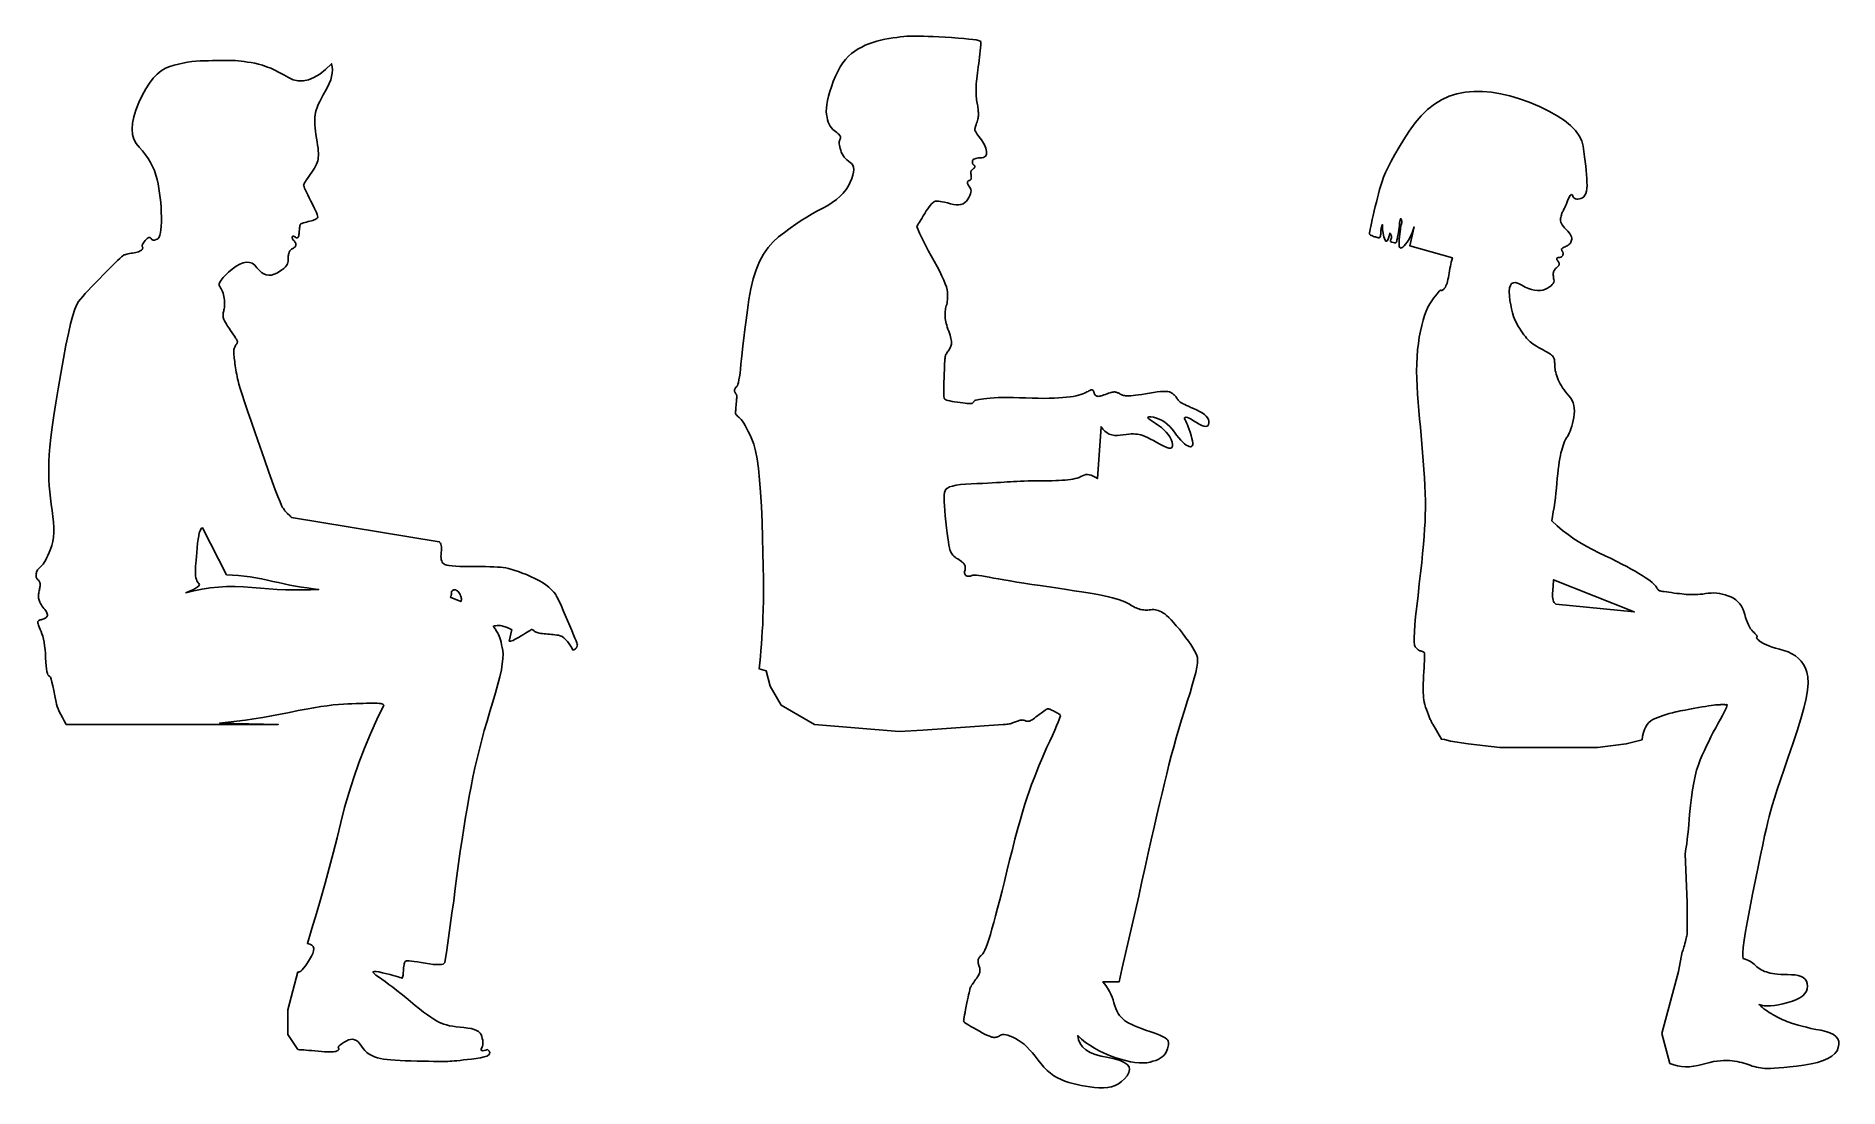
# Model space of a CAD drawing. Extents: x -1147 to 917, y -860 to 344.
import ezdxf

# ---------------------------------------------------------------- set-up
doc = ezdxf.new("R2010")
doc.units = 0
doc.header["$LTSCALE"] = 20
doc.layers.add('_____1', color=7, linetype='CONTINUOUS')

msp = doc.modelspace()

# ---------------------------------------------------------------- linework, layer by layer
at = {"layer": '_____1', "color": 0, "flags": 128}
for points in [[(-319.6, -380.4), (-311.6, -382.6), (-306.9, -400.3), (-294.3, -422), (-256.1, -444.1), (-159.4, -452.1), (-132.2, -450.5), (-40.3, -444.1), (-38.9, -444.2), (-37.5, -444.1), (-36.1, -444), (-34.8, -443.9), (-33.5, -443.6), (-32.1, -443.3), (-30.9, -442.9), (-29.6, -442.4), (-28.3, -441.9), (-27.1, -441.4), (-26, -441), (-24.9, -440.6), (-23.8, -440.2), (-22.8, -439.9), (-21.8, -439.6), (-20.8, -439.4), (-19.9, -439.2), (-19.1, -439.1), (-18.3, -439), (-17.6, -439.1), (-16.9, -439.1), (-16.2, -439.3), (-15.7, -439.5), (-15.1, -439.8), (-14.6, -440.1), (-14, -440.3), (-13.5, -440.5), (-12.9, -440.5), (-12.2, -440.6), (-11.6, -440.5), (-10.9, -440.4), (-10.1, -440.2), (-9.3, -439.9), (-8.3, -439.4), (-7.2, -438.7), (-5.9, -437.9), (-4.4, -436.8), (-2.7, -435.6), (-0.9, -434.3), (1.1, -432.7), (3.1, -431.2), (4.8, -429.9), (6.4, -428.8), (7.8, -427.9), (8.9, -427.2), (9.9, -426.7), (10.7, -426.4), (11.3, -426.3), (11.8, -426.4), (12.4, -426.6), (13.2, -426.8), (14.1, -427.2), (15.1, -427.6), (16.2, -428.1), (17.4, -428.7), (18.7, -429.4), (20.1, -430.1), (21.2, -430.8), (22.3, -431.4), (23.2, -432), (23.9, -432.5), (24.5, -432.9), (24.9, -433.3), (25.2, -433.7), (25.3, -434.4), (24.8, -436), (24, -438.4), (22.7, -441.7), (20.9, -445.8), (18.8, -450.8), (16.1, -456.6), (13.1, -463.2), (9.9, -470.3), (6.7, -477.4), (3.7, -484.5), (0.8, -491.6), (-2.1, -498.6), (-4.9, -505.7), (-7.6, -512.8), (-10.2, -519.9), (-12.8, -527.3), (-15.4, -535.5), (-18.2, -544.4), (-20.9, -554), (-23.8, -564.4), (-26.7, -575.4), (-29.7, -587.2), (-32.8, -599.7), (-35.9, -612.2), (-38.7, -623.9), (-41.5, -634.8), (-44.1, -645), (-46.6, -654.5), (-48.9, -663.1), (-51, -671), (-53.1, -678.2), (-54.9, -684.6), (-56.7, -690.2), (-58.3, -695), (-59.8, -699.1), (-61.2, -702.4), (-62.4, -705), (-63.5, -706.8), (-64.5, -707.9), (-65.3, -708.5), (-66.1, -709.2), (-66.7, -709.8), (-67.3, -710.5), (-67.8, -711.2), (-68.2, -711.9), (-68.6, -712.6), (-68.8, -713.3), (-68.9, -714), (-69, -714.7), (-69, -715.5), (-69, -716.4), (-68.8, -717.3), (-68.6, -718.2), (-68.3, -719.1), (-68, -720.2), (-67.6, -721.2), (-67.3, -722.2), (-67.1, -723.1), (-67, -724.1), (-66.9, -725), (-66.9, -726), (-67, -726.9), (-67.1, -727.7), (-67.3, -728.7), (-67.7, -729.7), (-68.2, -730.7), (-68.8, -731.9), (-69.5, -733.1), (-70.4, -734.5), (-71.4, -735.9), (-72.5, -737.4), (-73.6, -738.8), (-74.6, -740.3), (-75.5, -741.6), (-76.3, -742.8), (-77, -744), (-77.5, -745.1), (-77.9, -746.1), (-78.2, -747), (-78.5, -748), (-78.9, -749.5), (-79.3, -751.4), (-79.8, -753.6), (-80.4, -756.3), (-81, -759.3), (-81.7, -762.8), (-82.5, -766.6), (-83.3, -770.5), (-83.9, -773.8), (-84.5, -776.7), (-84.9, -779.1), (-85.2, -781.1), (-85.4, -782.6), (-85.5, -783.6), (-85.4, -784.1), (-85.1, -784.6), (-84.4, -785.2), (-83.2, -786.1), (-81.6, -787.1), (-79.5, -788.4), (-77.1, -789.9), (-74.1, -791.6), (-70.7, -793.5), (-67.3, -795.4), (-64.2, -797.1), (-61.4, -798.6), (-58.9, -799.8), (-56.7, -800.7), (-54.8, -801.5), (-53.3, -802), (-52, -802.3), (-51, -802.4), (-49.9, -802.4), (-48.8, -802.3), (-47.7, -802.1), (-46.6, -801.7), (-45.6, -801.3), (-44.5, -800.7), (-43.4, -800), (-42.2, -799.4), (-40.8, -799.1), (-39, -799.1), (-37, -799.4), (-34.7, -800), (-32.1, -800.9), (-29.3, -802.1), (-26.1, -803.7), (-22.9, -805.5), (-19.6, -807.7), (-16.3, -810.3), (-13.1, -813.2), (-9.9, -816.5), (-6.6, -820.1), (-3.4, -824.1), (-0.2, -828.4), (3.1, -832.8), (6.5, -836.7), (10.1, -840.3), (13.9, -843.5), (17.8, -846.3), (21.9, -848.7), (26.1, -850.8), (30.5, -852.5), (35.1, -853.9), (39.7, -855.2), (44.4, -856.4), (49.2, -857.4), (54.1, -858.3), (59.1, -859), (64.2, -859.7), (69.4, -860.1), (74.5, -860.3), (79.3, -859.9), (83.8, -859), (88, -857.5), (91.9, -855.5), (95.4, -853), (98.7, -850), (101.7, -846.4), (103.8, -842.6), (104.5, -839.3), (103.9, -836.2), (101.8, -833.4), (98.4, -831), (93.6, -828.9), (87.4, -827.1), (79.8, -825.6), (72, -824.1), (65.2, -822.1), (59.4, -819.6), (54.5, -816.7), (50.7, -813.3), (47.8, -809.5), (46, -805.2), (45.1, -800.4), (45.1, -800.4), (49.5, -804.4), (54.1, -808.1), (59, -811.5), (64.2, -814.8), (69.7, -817.8), (75.4, -820.6), (81.5, -823.1), (87.8, -825.4), (94, -827.4), (99.9, -829), (105.5, -830.3), (110.7, -831.1), (115.5, -831.6), (120, -831.7), (124.1, -831.4), (127.9, -830.7), (131.3, -829.8), (134.4, -828.8), (137.2, -827.6), (139.7, -826.2), (141.8, -824.7), (143.6, -823.1), (145.1, -821.3), (146.2, -819.4), (147.1, -817.5), (147.8, -815.6), (148.4, -813.9), (148.8, -812.3), (149.1, -810.8), (149.2, -809.4), (149.1, -808.1), (148.8, -806.9), (148.2, -805.7), (147, -804.4), (145.2, -803.1), (142.9, -801.8), (139.9, -800.3), (136.3, -798.8), (132.2, -797.3), (127.5, -795.7), (122.6, -794), (118.2, -792.4), (114, -790.8), (110.3, -789.2), (106.9, -787.6), (103.8, -786), (101.1, -784.5), (98.8, -782.9), (96.7, -781.3), (94.8, -779.4), (93.1, -777.2), (91.5, -774.9), (90, -772.2), (88.7, -769.4), (87.6, -766.3), (86.6, -762.9), (85.6, -759.5), (84.5, -756.2), (83.1, -753.1), (81.6, -750), (80, -747.1), (78.2, -744.3), (76.2, -741.6), (74, -739), (74, -739), (92.4, -739), (96.2, -722.6), (100, -706.2), (103.8, -689.8), (107.6, -673.4), (111.3, -657), (115, -640.6), (118.7, -624.1), (122.3, -607.7), (125.9, -591.6), (129.3, -576.3), (132.6, -561.8), (135.8, -548), (138.8, -535.1), (141.7, -522.8), (144.4, -511.4), (147, -500.7), (149.6, -490.4), (152.3, -480.1), (155.1, -469.8), (158, -459.5), (161, -449.1), (164.1, -438.7), (167.3, -428.3), (170.6, -417.9), (173.7, -408), (176.3, -399.1), (178.5, -391.3), (180.2, -384.5), (181.4, -378.7), (182.1, -374), (182.3, -370.3), (182.1, -367.6), (181.5, -365.3), (180.4, -362.6), (178.9, -359.7), (177, -356.3), (174.6, -352.7), (171.9, -348.7), (168.7, -344.4), (165.1, -339.8), (161.5, -335.2), (158, -331.1), (154.9, -327.5), (152, -324.3), (149.3, -321.6), (146.8, -319.4), (144.7, -317.6), (142.7, -316.3), (140.9, -315.3), (139.1, -314.4), (137.4, -313.8), (135.6, -313.3), (133.9, -312.9), (132.1, -312.7), (130.4, -312.7), (128.7, -312.9), (127, -313.1), (125.4, -313.2), (123.8, -313.2), (122.2, -313.2), (120.7, -313.1), (119.3, -312.9), (117.9, -312.7), (116.5, -312.4), (115.1, -311.9), (113.6, -311.4), (112.1, -310.8), (110.6, -310.1), (108.9, -309.2), (107.2, -308.3), (105.4, -307.2), (103.6, -306.1), (101.5, -304.9), (99, -303.7), (96.2, -302.5), (92.8, -301.4), (89.1, -300.2), (85, -299.1), (80.5, -298), (75.5, -297), (70, -295.9), (63.8, -294.7), (57, -293.5), (49.4, -292.3), (41.2, -291), (32.3, -289.6), (22.7, -288.2), (12.4, -286.7), (2.2, -285.2), (-7.4, -283.8), (-16.4, -282.4), (-24.7, -281.1), (-32.3, -279.9), (-39.3, -278.7), (-45.6, -277.6), (-51.2, -276.5), (-56.2, -275.5), (-60.7, -274.7), (-64.6, -274.1), (-68, -273.7), (-70.8, -273.4), (-73.1, -273.3), (-74.8, -273.4), (-76, -273.7), (-76.8, -274), (-77.7, -274.3), (-78.5, -274.4), (-79.3, -274.5), (-80, -274.5), (-80.8, -274.4), (-81.5, -274.2), (-82.2, -273.9), (-82.9, -273.5), (-83.4, -273.1), (-83.8, -272.5), (-84.1, -271.8), (-84.3, -271.1), (-84.3, -270.2), (-84.3, -269.2), (-84.1, -268.2), (-83.9, -267.1), (-83.8, -266.1), (-83.7, -265.1), (-83.7, -264.2), (-83.8, -263.4), (-83.9, -262.6), (-84.1, -261.9), (-84.4, -261.3), (-84.8, -260.6), (-85.4, -259.9), (-86.1, -259.2), (-87, -258.4), (-88.1, -257.5), (-89.3, -256.6), (-90.7, -255.7), (-92.3, -254.6), (-93.9, -253.6), (-95.3, -252.5), (-96.6, -251.4), (-97.7, -250.3), (-98.7, -249.2), (-99.5, -248.1), (-100.2, -246.9), (-100.7, -245.8), (-101.2, -244.2), (-101.7, -241.9), (-102.3, -238.8), (-102.9, -235), (-103.6, -230.4), (-104.3, -225.1), (-105, -219.1), (-105.8, -212.2), (-106.5, -205.4), (-107.1, -199.2), (-107.5, -193.7), (-107.7, -188.9), (-107.7, -184.8), (-107.6, -181.4), (-107.3, -178.6), (-106.8, -176.6), (-105.8, -174.9), (-104.1, -173.5), (-101.5, -172.2), (-98.2, -171.2), (-94, -170.3), (-89.1, -169.5), (-83.4, -169), (-76.9, -168.6), (-70.2, -168.4), (-63.9, -168.1), (-58.1, -167.8), (-52.7, -167.6), (-47.7, -167.3), (-43.2, -167), (-39.1, -166.7), (-35.5, -166.5), (-32, -166.2), (-28.3, -166), (-24.4, -165.8), (-20.3, -165.7), (-16.1, -165.5), (-11.6, -165.4), (-7, -165.4), (-2.2, -165.3), (2.7, -165.3), (7.3, -165.3), (11.7, -165.2), (15.9, -165.1), (19.9, -165), (23.6, -164.8), (27.2, -164.6), (30.6, -164.4), (33.8, -164.1), (36.8, -163.7), (39.6, -163.3), (42.2, -162.7), (44.6, -162), (46.8, -161.3), (48.8, -160.4), (50.6, -159.4), (52.4, -158.6), (54.3, -158.1), (56.3, -158), (58.3, -158.2), (60.5, -158.7), (62.8, -159.7), (65.2, -160.9), (67.7, -162.6), (67.7, -162.6), (71.9, -103.3), (74, -106.1), (76.2, -108.4), (78.7, -110.3), (81.3, -111.7), (84.2, -112.7), (87.2, -113.3), (90.5, -113.3), (93.9, -113), (97.3, -112.5), (100.5, -112), (103.5, -111.8), (106.3, -111.6), (108.9, -111.6), (111.3, -111.7), (113.5, -111.9), (115.4, -112.2), (117.4, -112.7), (119.7, -113.5), (122.3, -114.5), (125.2, -115.8), (128.4, -117.4), (131.9, -119.2), (135.7, -121.2), (139.8, -123.5), (143.7, -125.6), (147, -127), (149.6, -127.7), (151.6, -127.7), (152.9, -127.1), (153.6, -125.7), (153.7, -123.7), (153.1, -120.9), (152, -117.9), (150.6, -115), (148.7, -112.1), (146.5, -109.4), (143.9, -106.7), (140.9, -104.1), (137.6, -101.7), (133.9, -99.3), (130.4, -97.1), (127.9, -95.4), (126.2, -93.9), (125.5, -92.9), (125.7, -92.2), (126.9, -92), (128.9, -92), (131.9, -92.5), (135.2, -93.3), (138.5, -94.5), (141.7, -96.1), (144.7, -98), (147.7, -100.3), (150.5, -103), (153.3, -106.1), (155.9, -109.5), (158.4, -112.9), (160.9, -116), (163.2, -118.6), (165.3, -120.9), (167.4, -122.7), (169.4, -124.2), (171.2, -125.3), (172.9, -126), (174.4, -126.3), (175.5, -126), (176.3, -125.2), (176.8, -123.9), (176.8, -122), (176.6, -119.6), (175.9, -116.7), (175, -113.2), (173.8, -109.6), (172.8, -106.4), (171.7, -103.5), (170.7, -101), (169.8, -98.7), (168.9, -96.9), (168, -95.3), (167.2, -94.1), (167.2, -94.1), (167.4, -93.2), (168.1, -92.6), (169.2, -92.5), (170.7, -92.9), (172.7, -93.6), (175.1, -94.8), (177.8, -96.4), (181.1, -98.4), (184.3, -100.3), (187.1, -101.8), (189.5, -102.6), (191.5, -103), (193.1, -102.8), (194.2, -102.1), (195, -100.8), (195.3, -99), (195.2, -96.9), (194.7, -95), (193.6, -93), (192.1, -91.1), (190.1, -89.3), (187.6, -87.5), (184.7, -85.8), (181.3, -84.1), (177.8, -82.6), (174.7, -81.2), (172, -79.9), (169.6, -78.8), (167.6, -77.9), (165.9, -77.1), (164.6, -76.4), (163.7, -75.9), (163, -75.5), (162.3, -75), (161.6, -74.4), (161, -73.7), (160.3, -73), (159.7, -72.2), (159.1, -71.4), (158.6, -70.5), (158, -69.5), (157.3, -68.6), (156.6, -67.8), (155.7, -66.9), (154.8, -66.2), (153.8, -65.4), (152.8, -64.7), (151.6, -64), (150.2, -63.4), (148.3, -63), (146, -62.8), (143.2, -62.8), (139.9, -63), (136.2, -63.4), (132, -64), (127.4, -64.7), (122.7, -65.5), (118.5, -66.2), (114.7, -66.7), (111.4, -67.2), (108.5, -67.6), (106, -67.8), (104, -68), (102.4, -68), (101.1, -68), (99.9, -67.9), (98.7, -67.7), (97.6, -67.5), (96.5, -67.2), (95.6, -66.8), (94.7, -66.4), (93.8, -65.9), (93, -65.4), (92.3, -65), (91.5, -64.6), (90.7, -64.3), (89.9, -64), (89.1, -63.8), (88.3, -63.6), (87.5, -63.5), (86.7, -63.5), (85.7, -63.6), (84.6, -63.8), (83.3, -64.1), (81.9, -64.5), (80.4, -64.9), (78.7, -65.5), (76.9, -66.2), (75.1, -66.9), (73.5, -67.4), (72, -67.9), (70.7, -68.2), (69.5, -68.4), (68.5, -68.5), (67.6, -68.4), (66.9, -68.2), (66.3, -68), (65.7, -67.6), (65.3, -67.3), (64.8, -66.8), (64.5, -66.3), (64.2, -65.7), (63.9, -65), (63.8, -64.3), (63.6, -63.6), (63.4, -63), (63.2, -62.4), (62.9, -62), (62.6, -61.6), (62.3, -61.4), (62, -61.2), (61.6, -61.1), (61.1, -61.1), (60.5, -61.2), (59.8, -61.4), (59, -61.8), (58, -62.2), (57, -62.8), (55.7, -63.4), (54.4, -64.2), (52.9, -65), (51, -65.8), (48.7, -66.5), (46.1, -67.2), (43.2, -67.9), (40, -68.5), (36.4, -69), (32.4, -69.5), (28.1, -70), (23.3, -70.3), (18.2, -70.6), (12.5, -70.7), (6.5, -70.8), (0, -70.7), (-6.9, -70.6), (-14.2, -70.3), (-21.5, -70.1), (-28.4, -69.9), (-34.7, -69.8), (-40.5, -69.8), (-45.8, -69.9), (-50.6, -70.1), (-55, -70.4), (-58.8, -70.8), (-62.2, -71.2), (-65.1, -71.6), (-67.7, -72), (-69.7, -72.5), (-71.4, -72.9), (-72.6, -73.4), (-73.4, -73.9), (-73.8, -74.4), (-74, -74.9), (-74.2, -75.3), (-74.5, -75.7), (-74.8, -76), (-75.2, -76.3), (-75.6, -76.5), (-76.1, -76.6), (-76.6, -76.7), (-77.3, -76.8), (-78.4, -76.8), (-79.8, -76.7), (-81.7, -76.5), (-83.8, -76.3), (-86.4, -76), (-89.3, -75.7), (-92.6, -75.2), (-95.9, -74.8), (-98.7, -74.3), (-101.2, -73.8), (-103.3, -73.3), (-105, -72.7), (-106.2, -72.2), (-107.1, -71.6), (-107.6, -71), (-107.9, -70.1), (-108.1, -68.6), (-108.2, -66.5), (-108.3, -63.8), (-108.3, -60.6), (-108.2, -56.8), (-108.1, -52.4), (-107.9, -47.4), (-107.7, -42.4), (-107.5, -38), (-107.3, -34.2), (-107.2, -30.9), (-107, -28.2), (-106.9, -26.1), (-106.8, -24.6), (-106.8, -23.7), (-106.6, -23), (-106.4, -22.3), (-106.1, -21.5), (-105.7, -20.6), (-105.2, -19.7), (-104.6, -18.7), (-103.9, -17.7), (-103.2, -16.7), (-102.4, -15.6), (-101.7, -14.5), (-101.1, -13.4), (-100.6, -12.2), (-100.1, -11.1), (-99.8, -10), (-99.5, -8.9), (-99.4, -7.8), (-99.3, -6.6), (-99.4, -5.3), (-99.6, -3.8), (-100, -2.1), (-100.4, -0.3), (-101, 1.7), (-101.7, 3.9), (-102.6, 6.2), (-103.4, 8.6), (-104.2, 10.8), (-104.8, 13), (-105.4, 15), (-105.9, 17), (-106.2, 18.9), (-106.5, 20.7), (-106.7, 22.4), (-106.7, 24), (-106.7, 25.6), (-106.7, 27.3), (-106.5, 28.9), (-106.3, 30.4), (-106.1, 32), (-105.7, 33.6), (-105.3, 35.1), (-104.8, 36.7), (-104.5, 38.4), (-104.2, 40.2), (-104, 42.2), (-103.9, 44.2), (-103.9, 46.3), (-103.9, 48.5), (-104, 50.9), (-104.4, 53.5), (-105.2, 56.7), (-106.5, 60.3), (-108.2, 64.5), (-110.3, 69.2), (-112.8, 74.3), (-115.8, 80), (-119.3, 86.2), (-122.8, 92.5), (-126, 98.4), (-128.9, 103.9), (-131.5, 109), (-133.8, 113.8), (-135.9, 118.3), (-137.6, 122.3), (-139.1, 126), (-139.1, 126), (-138.6, 126.8), (-137.9, 127.9), (-137, 129.3), (-136, 131), (-134.7, 133), (-133.3, 135.3), (-131.7, 138), (-130, 140.9), (-128.2, 143.8), (-126.5, 146.3), (-124.9, 148.5), (-123.5, 150.4), (-122.1, 152), (-120.9, 153.2), (-119.8, 154), (-118.8, 154.6), (-117.7, 154.9), (-116.2, 155), (-114.4, 154.9), (-112.3, 154.7), (-109.9, 154.2), (-107.2, 153.7), (-104.1, 152.9), (-100.7, 152), (-97.2, 151.2), (-94.1, 150.8), (-91.2, 150.8), (-88.5, 151.2), (-86.2, 152.1), (-84.1, 153.3), (-82.2, 155), (-80.7, 157.1), (-79.4, 159.3), (-78.4, 161.4), (-77.6, 163.3), (-77.2, 165.1), (-77, 166.7), (-77.1, 168.2), (-77.5, 169.5), (-78.2, 170.7), (-79, 171.8), (-79.6, 172.7), (-80.1, 173.6), (-80.6, 174.4), (-80.9, 175.1), (-81.1, 175.7), (-81.2, 176.2), (-81.2, 176.6), (-81.2, 176.9), (-81, 177.2), (-80.8, 177.5), (-80.6, 177.8), (-80.3, 178.1), (-79.9, 178.3), (-79.5, 178.5), (-79, 178.6), (-78.6, 178.8), (-78.1, 179), (-77.8, 179.2), (-77.5, 179.5), (-77.2, 179.8), (-77, 180.2), (-76.9, 180.5), (-76.8, 181), (-76.7, 181.4), (-76.7, 181.9), (-76.6, 182.4), (-76.7, 182.9), (-76.7, 183.4), (-76.8, 184), (-76.8, 184.6), (-77, 185.2), (-77.1, 185.8), (-77.2, 186.3), (-77.2, 186.8), (-77.3, 187.3), (-77.3, 187.8), (-77.2, 188.2), (-77.2, 188.6), (-77.1, 188.9), (-77, 189.3), (-76.9, 189.6), (-76.6, 189.9), (-76.4, 190.3), (-76.1, 190.6), (-75.7, 191), (-75.3, 191.3), (-74.9, 191.6), (-74.4, 192), (-74, 192.3), (-73.6, 192.7), (-73.3, 193), (-73.1, 193.3), (-72.9, 193.6), (-72.7, 193.9), (-72.6, 194.3), (-72.6, 194.6), (-72.6, 194.9), (-72.7, 195.2), (-72.8, 195.4), (-73, 195.7), (-73.3, 196), (-73.7, 196.2), (-74.1, 196.5), (-74.5, 196.8), (-74.8, 197.2), (-75.1, 197.6), (-75.3, 198.1), (-75.4, 198.7), (-75.4, 199.4), (-75.4, 200.2), (-75.3, 201), (-75, 201.8), (-74.5, 202.5), (-73.8, 203.1), (-72.8, 203.6), (-71.6, 204), (-70.1, 204.3), (-68.4, 204.5), (-66.5, 204.6), (-64.6, 204.7), (-62.9, 205.1), (-61.6, 205.7), (-60.6, 206.5), (-59.8, 207.5), (-59.4, 208.8), (-59.2, 210.3), (-59.4, 212), (-59.7, 213.9), (-60.2, 215.7), (-60.9, 217.6), (-61.7, 219.5), (-62.7, 221.4), (-63.8, 223.3), (-65.1, 225.2), (-66.5, 227.2), (-67.9, 229), (-69.2, 230.7), (-70.2, 232.2), (-71.1, 233.4), (-71.7, 234.5), (-72.2, 235.4), (-72.5, 236.1), (-72.7, 236.6), (-72.7, 237), (-72.6, 237.6), (-72.4, 238.4), (-72.2, 239.3), (-71.9, 240.3), (-71.6, 241.5), (-71.1, 242.8), (-70.6, 244.3), (-70.1, 245.8), (-69.7, 247.3), (-69.3, 248.7), (-69, 250.1), (-68.8, 251.5), (-68.6, 252.8), (-68.6, 254.1), (-68.6, 255.3), (-68.6, 256.5), (-68.7, 257.8), (-68.8, 259.2), (-69, 260.6), (-69.2, 262.2), (-69.4, 263.7), (-69.7, 265.4), (-70.1, 267.1), (-70.4, 268.9), (-70.7, 270.8), (-70.9, 272.8), (-71.1, 274.9), (-71.2, 277.1), (-71.2, 279.3), (-71.3, 281.7), (-71.2, 284.1), (-71.1, 286.6), (-71, 289.3), (-70.7, 292.2), (-70.5, 295.2), (-70.1, 298.4), (-69.7, 301.7), (-69.2, 305.1), (-68.7, 308.7), (-68.1, 312.4), (-67.6, 316.1), (-67.2, 319.7), (-66.8, 323.3), (-66.4, 327), (-66.1, 330.6), (-65.9, 334.1), (-65.7, 337.7), (-65.7, 337.7), (-66.6, 338.3), (-68.4, 338.9), (-71.2, 339.5), (-74.9, 340.1), (-79.6, 340.6), (-85.2, 341.1), (-91.7, 341.7), (-99.2, 342.2), (-106.8, 342.6), (-113.9, 343), (-120.4, 343.3), (-126.2, 343.6), (-131.5, 343.8), (-136.2, 343.9), (-140.2, 344), (-143.7, 344), (-147, 343.9), (-150.5, 343.7), (-154.1, 343.4), (-158, 343), (-162.1, 342.5), (-166.4, 341.9), (-170.9, 341.2), (-175.7, 340.3), (-180.4, 339.4), (-185, 338.2), (-189.5, 336.8), (-193.9, 335.2), (-198.1, 333.4), (-202.2, 331.4), (-206.2, 329.2), (-210, 326.8), (-213.7, 324.1), (-217.2, 320.9), (-220.6, 317.3), (-223.7, 313.2), (-226.7, 308.6), (-229.5, 303.5), (-232.2, 298), (-234.7, 292), (-236.9, 286), (-238.8, 280.4), (-240.3, 275.1), (-241.4, 270.1), (-242.2, 265.6), (-242.6, 261.4), (-242.7, 257.6), (-242.4, 254.1), (-241.9, 251), (-241.2, 248.1), (-240.4, 245.4), (-239.3, 243), (-238.2, 240.8), (-236.9, 238.9), (-235.4, 237.2), (-233.8, 235.8), (-232.2, 234.6), (-230.8, 233.4), (-229.5, 232.4), (-228.5, 231.5), (-227.7, 230.7), (-227.1, 230), (-226.7, 229.4), (-226.5, 228.9), (-226.4, 228.5), (-226.4, 228), (-226.5, 227.5), (-226.6, 227), (-226.7, 226.5), (-226.9, 225.9), (-227.2, 225.3), (-227.5, 224.6), (-227.7, 223.9), (-227.9, 222.9), (-227.9, 221.8), (-227.8, 220.5), (-227.6, 219), (-227.3, 217.3), (-226.8, 215.4), (-226.2, 213.3), (-225.5, 211.1), (-224.5, 209.1), (-223.5, 207.2), (-222.2, 205.4), (-220.8, 203.7), (-219.2, 202.2), (-217.4, 200.7), (-215.4, 199.4), (-213.7, 197.9), (-212.4, 196), (-211.6, 193.8), (-211.3, 191.1), (-211.5, 188.1), (-212.2, 184.7), (-213.5, 180.9), (-215.2, 176.7), (-217.4, 172.4), (-220.1, 168.3), (-223.3, 164.3), (-227, 160.5), (-231.2, 156.9), (-235.9, 153.4), (-241.1, 150.1), (-246.8, 147), (-252.8, 143.9), (-258.9, 140.4), (-265, 136.7), (-271.3, 132.7), (-277.7, 128.5), (-284.1, 124), (-290.6, 119.2), (-297.3, 114.2), (-303.7, 108.5), (-309.4, 101.9), (-314.6, 94.3), (-319.1, 85.8), (-323, 76.4), (-326.4, 66), (-329.1, 54.6), (-331.2, 42.3), (-332.9, 30), (-334.4, 18.6), (-335.8, 8), (-337.1, -1.7), (-338.1, -10.6), (-339.1, -18.5), (-339.8, -25.6), (-340.4, -31.8), (-341, -37.2), (-341.5, -42), (-342.1, -46.2), (-342.7, -49.7), (-343.3, -52.5), (-343.9, -54.7), (-344.5, -56.3), (-345.1, -57.2), (-345.8, -57.7), (-346.3, -58.3), (-346.7, -58.8), (-347.1, -59.4), (-347.4, -59.9), (-347.6, -60.4), (-347.8, -60.9), (-347.8, -61.4), (-347.8, -61.8), (-347.8, -62.3), (-347.7, -62.8), (-347.5, -63.3), (-347.4, -63.7), (-347.1, -64.2), (-346.8, -64.7), (-346.5, -65.2), (-346.2, -65.7), (-345.9, -66.1), (-345.6, -66.6), (-345.5, -67), (-345.3, -67.4), (-345.2, -67.8), (-345.2, -68.2), (-345.2, -68.6), (-345.2, -69), (-345.2, -69.7), (-345.3, -70.7), (-345.4, -71.8), (-345.5, -73.2), (-345.6, -74.8), (-345.8, -76.7), (-346, -78.7), (-346.2, -80.8), (-346.3, -82.6), (-346.4, -84.2), (-346.5, -85.5), (-346.6, -86.6), (-346.6, -87.5), (-346.6, -88.1), (-346.5, -88.4), (-346.4, -88.7), (-346.1, -89.1), (-345.7, -89.6), (-345.1, -90.2), (-344.4, -91), (-343.6, -91.8), (-342.6, -92.7), (-341.5, -93.7), (-340.2, -95), (-338.8, -96.8), (-337.3, -99.1), (-335.6, -101.8), (-333.9, -105.1), (-332, -108.8), (-329.9, -113), (-327.8, -117.6), (-325.7, -123.4), (-323.7, -130.9), (-322, -140.2), (-320.5, -151.1), (-319.1, -163.9), (-318, -178.3), (-317, -194.5), (-316.3, -212.4), (-315.7, -230.6), (-315.2, -247.4), (-314.9, -263), (-314.7, -277.4), (-314.6, -290.5), (-314.7, -302.3), (-314.9, -312.8), (-315.2, -322.1), (-315.2, -322.1), (-315.5, -329.8), (-316, -337.3), (-316.5, -344.8), (-317, -352.2), (-317.6, -359.4), (-318.2, -366.5), (-318.9, -373.5), (-319.6, -380.4), (-319.6, -380.4)], [(-859.2, -770.8), (-859.2, -799.1), (-847.6, -816.4), (-845.7, -816.5), (-843.5, -816.6), (-841, -816.8), (-838.2, -817), (-835.1, -817.3), (-831.8, -817.6), (-828.2, -817.9), (-824.3, -818.3), (-820.5, -818.6), (-817, -818.9), (-813.9, -819), (-811.2, -819.1), (-808.8, -819.1), (-806.8, -818.9), (-805.2, -818.7), (-803.9, -818.4), (-802.9, -818), (-802.1, -817.6), (-801.5, -817.2), (-801.1, -816.7), (-800.8, -816.2), (-800.8, -815.7), (-800.9, -815.2), (-801.2, -814.7), (-801.4, -814), (-801.2, -813.3), (-800.7, -812.5), (-799.7, -811.5), (-798.4, -810.4), (-796.8, -809.3), (-794.7, -808), (-792.3, -806.6), (-789.7, -805.4), (-787.3, -804.7), (-784.9, -804.6), (-782.7, -805.1), (-780.6, -806.1), (-778.6, -807.6), (-776.7, -809.7), (-774.9, -812.3), (-773, -815.1), (-770.9, -817.5), (-768.6, -819.7), (-765.9, -821.7), (-763.1, -823.3), (-759.9, -824.7), (-756.6, -825.8), (-752.9, -826.6), (-752.9, -826.6), (-749.5, -827.2), (-745.6, -827.7), (-741.1, -828.2), (-736.1, -828.5), (-730.7, -828.9), (-724.7, -829.2), (-718.2, -829.4), (-711.2, -829.6), (-704.3, -829.7), (-698, -829.8), (-692.3, -829.9), (-687.3, -829.9), (-682.9, -829.9), (-679.2, -829.9), (-676.1, -829.9), (-673.7, -829.8), (-671.4, -829.7), (-668.6, -829.4), (-665.5, -829.2), (-661.9, -828.8), (-657.9, -828.3), (-653.5, -827.8), (-648.7, -827.2), (-643.5, -826.5), (-638.5, -825.7), (-634.5, -824.8), (-631.5, -823.8), (-629.4, -822.6), (-628.2, -821.2), (-628, -819.8), (-628.8, -818.2), (-630.5, -816.4), (-630.5, -816.4), (-632.6, -817.1), (-634.4, -817.5), (-635.8, -817.7), (-636.8, -817.6), (-637.5, -817.3), (-637.8, -816.7), (-637.7, -815.9), (-637.3, -814.9), (-636.8, -813.7), (-636.3, -812.3), (-636.1, -810.8), (-636, -809.2), (-636, -807.5), (-636.1, -805.6), (-636.5, -803.6), (-636.9, -801.4), (-637.7, -799.3), (-639, -797.5), (-640.8, -795.8), (-643.1, -794.5), (-645.9, -793.3), (-649.3, -792.4), (-653.1, -791.7), (-657.5, -791.2), (-662, -790.8), (-666.3, -790.3), (-670.2, -789.7), (-674, -789), (-677.4, -788.1), (-680.6, -787.2), (-683.5, -786.1), (-686.2, -784.9), (-689, -783.5), (-692.1, -781.6), (-695.6, -779.3), (-699.4, -776.6), (-703.7, -773.4), (-708.3, -769.9), (-713.3, -765.9), (-718.6, -761.4), (-724.1, -756.9), (-729.3, -752.7), (-734.2, -748.8), (-738.9, -745.1), (-743.4, -741.7), (-747.6, -738.6), (-751.6, -735.8), (-755.3, -733.2), (-758.4, -731), (-760.4, -729.3), (-761.4, -728), (-761.3, -727.2), (-760.2, -726.8), (-758, -726.9), (-754.8, -727.4), (-750.6, -728.4), (-746, -729.5), (-742, -730.6), (-738.4, -731.5), (-735.4, -732.4), (-732.8, -733.1), (-730.8, -733.8), (-729.2, -734.4), (-728.1, -734.8), (-728.1, -734.8), (-727.9, -734.2), (-727.7, -733.4), (-727.5, -732.4), (-727.3, -731.3), (-727.2, -729.9), (-727, -728.3), (-726.9, -726.6), (-726.7, -724.7), (-726.6, -722.8), (-726.4, -721), (-726.1, -719.5), (-725.8, -718.2), (-725.5, -717.2), (-725.1, -716.3), (-724.7, -715.6), (-724.2, -715.2), (-723.4, -714.9), (-722.1, -714.8), (-720.1, -714.8), (-717.6, -715), (-714.5, -715.4), (-710.8, -715.9), (-706.6, -716.6), (-701.8, -717.4), (-696.9, -718.2), (-692.7, -718.8), (-689, -719.1), (-685.9, -719.1), (-683.4, -718.9), (-681.5, -718.4), (-680.1, -717.6), (-679.3, -716.6), (-679.3, -716.6), (-677.3, -702.5), (-675.3, -688.4), (-673.3, -674.3), (-671.3, -660.2), (-669.3, -646), (-667.4, -631.8), (-665.5, -617.6), (-663.6, -603.4), (-661.7, -589.4), (-659.7, -575.8), (-657.7, -562.8), (-655.7, -550.2), (-653.6, -538), (-651.5, -526.4), (-649.4, -515.2), (-647.2, -504.4), (-644.9, -493.9), (-642.5, -483.3), (-639.9, -472.6), (-637.1, -461.9), (-634.2, -451.1), (-631.1, -440.3), (-627.9, -429.4), (-624.5, -418.4), (-621.3, -407.9), (-618.6, -398.2), (-616.4, -389.5), (-614.7, -381.7), (-613.6, -374.8), (-612.9, -368.9), (-612.8, -363.8), (-613.2, -359.6), (-613.8, -356.1), (-614.5, -352.8), (-615.1, -349.9), (-615.8, -347.2), (-616.5, -344.9), (-617.3, -342.9), (-618, -341.1), (-618.7, -339.7), (-619.5, -338.4), (-620.2, -337.2), (-620.9, -336.1), (-621.5, -335.1), (-622.2, -334.2), (-622.8, -333.3), (-623.4, -332.6), (-623.9, -331.9), (-623.9, -331.9), (-622.4, -331.4), (-621, -331.1), (-619.6, -330.9), (-618.2, -330.8), (-616.8, -330.8), (-615.5, -330.9), (-614.2, -331.1), (-613, -331.5), (-611.7, -331.9), (-610.5, -332.3), (-609.2, -332.8), (-608, -333.3), (-606.7, -333.8), (-605.4, -334.3), (-604.1, -334.9), (-602.8, -335.5), (-602.8, -335.5), (-605.7, -348.6), (-605.1, -348.9), (-604.1, -348.8), (-602.9, -348.5), (-601.3, -347.9), (-599.5, -347), (-597.3, -345.9), (-594.9, -344.5), (-592.1, -342.8), (-589.4, -341.1), (-587, -339.6), (-585, -338.4), (-583.3, -337.3), (-581.9, -336.5), (-580.9, -336), (-580.2, -335.6), (-579.9, -335.5), (-579.7, -335.5), (-579.4, -335.6), (-579.1, -335.8), (-578.7, -336), (-578.3, -336.3), (-577.7, -336.7), (-577.2, -337.1), (-576.6, -337.6), (-575.8, -338.2), (-574.9, -338.6), (-573.8, -339), (-572.5, -339.4), (-571.1, -339.7), (-569.5, -339.9), (-567.6, -340.1), (-565.7, -340.3), (-563.6, -340.4), (-561.5, -340.6), (-559.5, -340.8), (-557.4, -341), (-555.4, -341.2), (-553.3, -341.5), (-551.3, -341.8), (-549.3, -342.1), (-547.2, -342.6), (-545.2, -343.6), (-543.2, -345), (-541.1, -346.9), (-539.1, -349.2), (-537, -352), (-534.9, -355.2), (-532.9, -358.8), (-532.9, -358.8), (-532.5, -358.9), (-532.1, -358.9), (-531.7, -358.8), (-531.3, -358.6), (-530.8, -358.4), (-530.4, -358.1), (-530, -357.7), (-529.6, -357.2), (-529.2, -356.7), (-528.8, -356.3), (-528.5, -355.8), (-528.3, -355.3), (-528.1, -354.8), (-527.9, -354.3), (-527.8, -353.8), (-527.7, -353.3), (-527.9, -352.4), (-528.4, -350.8), (-529.2, -348.4), (-530.4, -345.3), (-532, -341.4), (-533.9, -336.7), (-536.2, -331.3), (-538.8, -325.1), (-541.5, -318.9), (-543.9, -313.5), (-546, -308.7), (-547.9, -304.6), (-549.5, -301.2), (-550.8, -298.6), (-551.8, -296.7), (-552.5, -295.4), (-552.5, -295.4), (-554.8, -292.5), (-557.5, -289.6), (-560.5, -286.8), (-563.9, -284.2), (-567.7, -281.6), (-571.8, -279.2), (-576.3, -276.9), (-581.2, -274.7), (-586.1, -272.6), (-590.7, -270.8), (-595, -269.2), (-599.1, -267.8), (-602.9, -266.6), (-606.4, -265.7), (-609.7, -265), (-612.7, -264.5), (-615.7, -264.2), (-619.3, -263.9), (-623.3, -263.7), (-627.8, -263.5), (-632.7, -263.4), (-638.1, -263.3), (-644, -263.3), (-650.3, -263.3), (-656.5, -263.3), (-662.1, -263.2), (-666.9, -263), (-671.1, -262.7), (-674.5, -262.3), (-677.3, -261.7), (-679.3, -261.1), (-680.7, -260.4), (-681.7, -259.4), (-682.4, -258.3), (-683, -257), (-683.5, -255.5), (-683.8, -253.7), (-683.9, -251.8), (-683.8, -249.6), (-683.6, -247.3), (-683.3, -244.9), (-683.2, -242.8), (-683.3, -240.9), (-683.5, -239.2), (-683.9, -237.8), (-684.4, -236.6), (-685.1, -235.7), (-685.9, -235), (-685.9, -235), (-854.9, -207.3), (-855.3, -206.8), (-855.8, -206.3), (-856.2, -205.7), (-856.7, -205.2), (-857.3, -204.7), (-857.8, -204.2), (-858.4, -203.7), (-859.1, -203.2), (-859.7, -202.7), (-860.4, -202), (-861.2, -201.2), (-861.9, -200.3), (-862.7, -199.4), (-863.5, -198.2), (-864.3, -197), (-865.2, -195.7), (-866.4, -193.4), (-868.1, -189.2), (-870.5, -183.3), (-873.5, -175.4), (-877, -165.8), (-881.2, -154.2), (-885.9, -140.9), (-891.3, -125.7), (-896.6, -110.4), (-901.3, -96.8), (-905.3, -84.9), (-908.7, -74.8), (-911.5, -66.3), (-913.7, -59.5), (-915.2, -54.4), (-916.1, -50.9), (-916.7, -48.4), (-917.2, -45.8), (-917.7, -43.3), (-918.2, -40.8), (-918.6, -38.3), (-919, -35.9), (-919.4, -33.5), (-919.7, -31), (-920, -28.7), (-920.3, -26.6), (-920.5, -24.6), (-920.7, -22.9), (-920.9, -21.3), (-921, -19.9), (-921.1, -18.6), (-921.1, -17.6), (-921.1, -16.6), (-921, -15.7), (-920.9, -14.8), (-920.7, -13.9), (-920.4, -13), (-920, -12.1), (-919.5, -11.3), (-919, -10.4), (-918.5, -9.6), (-918, -8.9), (-917.6, -8.2), (-917.3, -7.6), (-917.1, -7), (-916.9, -6.5), (-916.9, -6), (-916.9, -5.7), (-917, -5.1), (-917.4, -4.3), (-918, -3.2), (-918.9, -1.8), (-920, -0.1), (-921.3, 1.9), (-922.9, 4.2), (-924.7, 6.8), (-926.5, 9.4), (-928.1, 11.8), (-929.5, 14), (-930.6, 16), (-931.6, 17.8), (-932.3, 19.3), (-932.8, 20.7), (-933.1, 21.8), (-933.2, 22.8), (-933.3, 23.8), (-933.3, 24.9), (-933.2, 26), (-933.1, 27.1), (-932.9, 28.2), (-932.6, 29.4), (-932.3, 30.5), (-931.9, 31.8), (-931.7, 33.1), (-931.5, 34.6), (-931.5, 36.2), (-931.5, 37.9), (-931.6, 39.7), (-931.8, 41.7), (-932, 43.8), (-932.4, 45.8), (-932.8, 47.8), (-933.3, 49.6), (-933.9, 51.4), (-934.6, 53), (-935.4, 54.5), (-936.2, 55.9), (-937.1, 57.2), (-937.8, 58.6), (-937.7, 60.4), (-936.9, 62.4), (-935.5, 64.7), (-933.3, 67.4), (-930.5, 70.3), (-927, 73.6), (-922.7, 77.2), (-918.3, 80.5), (-914.1, 83), (-910.2, 84.5), (-906.6, 85.1), (-903.2, 84.9), (-900, 83.8), (-897.1, 81.7), (-894.5, 78.8), (-892, 75.8), (-889.4, 73.4), (-886.6, 71.7), (-883.8, 70.6), (-880.9, 70.1), (-877.9, 70.3), (-874.8, 71.2), (-871.6, 72.7), (-868.6, 74.5), (-866, 76.2), (-863.7, 78), (-861.9, 79.7), (-860.5, 81.4), (-859.5, 83.1), (-859, 84.7), (-858.8, 86.4), (-858.8, 88), (-858.8, 89.4), (-858.7, 90.8), (-858.6, 92), (-858.5, 93.2), (-858.3, 94.2), (-858.1, 95.2), (-857.8, 96), (-857.5, 96.7), (-857.2, 97.5), (-856.7, 98.1), (-856.2, 98.8), (-855.6, 99.4), (-854.9, 99.9), (-854.2, 100.4), (-853.4, 100.9), (-852.6, 101.3), (-851.9, 101.8), (-851.3, 102.3), (-850.8, 102.8), (-850.4, 103.3), (-850.1, 103.8), (-849.9, 104.3), (-849.9, 104.9), (-849.9, 105.4), (-850, 106), (-850.1, 106.6), (-850.4, 107.2), (-850.7, 107.8), (-851.2, 108.5), (-851.7, 109.1), (-852.3, 109.8), (-852.9, 110.5), (-853.4, 111.1), (-853.8, 111.7), (-854, 112.3), (-854.2, 112.8), (-854.3, 113.3), (-854.3, 113.8), (-854.1, 114.2), (-853.9, 114.6), (-853.7, 114.8), (-853.4, 114.9), (-853, 115), (-852.6, 114.9), (-852.1, 114.7), (-851.6, 114.4), (-851.1, 114), (-850.5, 113.6), (-850, 113.2), (-849.5, 113), (-849, 112.9), (-848.6, 112.9), (-848.2, 113), (-847.8, 113.2), (-847.5, 113.4), (-847.2, 113.8), (-847, 114.4), (-846.7, 115.1), (-846.5, 115.9), (-846.4, 116.9), (-846.2, 118), (-846.1, 119.3), (-846, 120.7), (-845.9, 122.1), (-845.8, 123.4), (-845.7, 124.6), (-845.6, 125.6), (-845.5, 126.4), (-845.3, 127.1), (-845.1, 127.7), (-845, 128.1), (-844.6, 128.5), (-844.1, 128.9), (-843.3, 129.3), (-842.3, 129.7), (-841.1, 130.1), (-839.6, 130.5), (-837.9, 131), (-835.9, 131.5), (-834, 131.9), (-832.2, 132.4), (-830.6, 133), (-829.1, 133.5), (-827.8, 134.1), (-826.7, 134.7), (-825.8, 135.3), (-825.1, 135.9), (-825.1, 135.9), (-825, 136.8), (-825.2, 138), (-825.7, 139.7), (-826.5, 141.9), (-827.6, 144.4), (-829, 147.4), (-830.7, 150.9), (-832.7, 154.8), (-834.7, 158.7), (-836.4, 162.1), (-837.9, 165.1), (-839, 167.7), (-840, 169.8), (-840.6, 171.4), (-841, 172.6), (-841.1, 173.4), (-841, 174), (-840.6, 174.9), (-840, 176.1), (-839.1, 177.5), (-838.1, 179.1), (-836.7, 181), (-835.2, 183.2), (-833.4, 185.6), (-831.6, 188.1), (-830, 190.5), (-828.6, 192.9), (-827.4, 195.1), (-826.4, 197.2), (-825.6, 199.2), (-824.9, 201.2), (-824.5, 203), (-824.3, 205), (-824.2, 207.2), (-824.2, 209.8), (-824.3, 212.6), (-824.6, 215.8), (-825.1, 219.2), (-825.6, 223), (-826.3, 227.1), (-827, 231.2), (-827.6, 235), (-828, 238.7), (-828.3, 242.2), (-828.4, 245.4), (-828.4, 248.4), (-828.3, 251.2), (-828, 253.8), (-827.5, 256.4), (-826.7, 259.2), (-825.7, 262.2), (-824.3, 265.5), (-822.7, 269.1), (-820.8, 272.8), (-818.6, 276.8), (-816.1, 281.1), (-813.6, 285.4), (-811.7, 289.6), (-810.1, 293.7), (-809, 297.6), (-808.4, 301.5), (-808.2, 305.2), (-808.4, 308.8), (-809, 312.3), (-809, 312.3), (-816, 305.8), (-822.7, 300.5), (-829.3, 296.6), (-835.6, 294), (-841.6, 292.7), (-847.5, 292.7), (-853.1, 294), (-858.5, 296.5), (-863.7, 299.6), (-868.9, 302.4), (-873.9, 304.9), (-878.7, 307.1), (-883.5, 308.9), (-888.1, 310.5), (-892.6, 311.8), (-897.1, 312.8), (-901.3, 313.6), (-905.3, 314.2), (-909.1, 314.8), (-912.7, 315.2), (-916, 315.6), (-919.2, 315.9), (-922.1, 316), (-924.8, 316.1), (-927.5, 316), (-930.5, 316), (-933.8, 316), (-937.4, 316), (-941.2, 315.9), (-945.4, 315.9), (-949.8, 315.8), (-954.5, 315.8), (-959.4, 315.6), (-964.3, 315.3), (-969.2, 314.7), (-974.2, 314), (-979.2, 313.1), (-984.2, 312), (-989.2, 310.7), (-994.3, 309.2), (-999.3, 307.2), (-1004.2, 304.3), (-1008.9, 300.4), (-1013.4, 295.7), (-1017.7, 290.1), (-1021.9, 283.5), (-1026, 276.1), (-1029.9, 267.8), (-1033.2, 259.3), (-1035.5, 251.4), (-1036.9, 244.1), (-1037.3, 237.4), (-1036.8, 231.3), (-1035.3, 225.8), (-1032.8, 220.9), (-1029.3, 216.6), (-1025.6, 212.5), (-1022.2, 208.2), (-1019.1, 203.8), (-1016.3, 199.3), (-1014, 194.7), (-1011.9, 189.9), (-1010.2, 184.9), (-1008.8, 179.8), (-1007.7, 174.7), (-1006.7, 169.4), (-1005.9, 164.1), (-1005.2, 158.7), (-1004.7, 153.3), (-1004.3, 147.7), (-1004, 142.2), (-1003.9, 136.5), (-1003.9, 131.1), (-1004.1, 126.4), (-1004.5, 122.3), (-1005.1, 118.9), (-1005.8, 116), (-1006.6, 113.8), (-1007.7, 112.3), (-1008.9, 111.4), (-1010.1, 110.9), (-1011.2, 110.5), (-1012.2, 110.4), (-1013.2, 110.4), (-1014, 110.6), (-1014.7, 111), (-1015.3, 111.5), (-1015.8, 112.3), (-1016.3, 112.9), (-1016.9, 113.3), (-1017.6, 113.5), (-1018.3, 113.3), (-1019.2, 112.9), (-1020.2, 112.1), (-1021.2, 111.1), (-1022.4, 109.8), (-1023.5, 108.5), (-1024.4, 107.3), (-1025.1, 106.2), (-1025.6, 105.2), (-1025.9, 104.4), (-1026.1, 103.7), (-1026, 103.1), (-1025.7, 102.7), (-1025.4, 102.4), (-1025.3, 102), (-1025.2, 101.5), (-1025.2, 101.1), (-1025.4, 100.6), (-1025.7, 100.1), (-1026.1, 99.6), (-1026.6, 99), (-1027.3, 98.5), (-1028.1, 98), (-1029.2, 97.5), (-1030.3, 97), (-1031.7, 96.6), (-1033.2, 96.2), (-1035, 95.9), (-1036.8, 95.6), (-1038.7, 95.3), (-1040.4, 95), (-1042, 94.7), (-1043.3, 94.3), (-1044.5, 94), (-1045.6, 93.7), (-1046.4, 93.4), (-1047.1, 93.1), (-1048, 92.4), (-1049.4, 91.2), (-1051.4, 89.3), (-1054, 86.9), (-1057.2, 83.8), (-1060.9, 80.1), (-1065.3, 75.8), (-1070.2, 70.9), (-1075.1, 65.8), (-1079.7, 61.1), (-1083.9, 56.7), (-1087.7, 52.7), (-1091, 49.1), (-1094, 45.8), (-1096.6, 42.8), (-1098.8, 40.2), (-1100.8, 36.8), (-1103, 31.4), (-1105.3, 24), (-1107.8, 14.7), (-1110.4, 3.4), (-1113.2, -9.9), (-1116.1, -25.1), (-1119.2, -42.3), (-1122.1, -59.8), (-1124.7, -75.8), (-1127, -90.5), (-1128.8, -103.8), (-1130.3, -115.7), (-1131.5, -126.2), (-1132.3, -135.3), (-1132.7, -143), (-1132.8, -150), (-1132.8, -157), (-1132.6, -164), (-1132.2, -171), (-1131.7, -178), (-1131, -185.1), (-1130.1, -192.1), (-1129, -199.2), (-1128.1, -206.1), (-1127.4, -212.6), (-1127.1, -218.7), (-1127.2, -224.4), (-1127.6, -229.7), (-1128.3, -234.7), (-1129.4, -239.3), (-1130.8, -243.5), (-1132.4, -247.3), (-1133.9, -250.8), (-1135.3, -253.8), (-1136.7, -256.5), (-1138.1, -258.8), (-1139.4, -260.7), (-1140.7, -262.2), (-1141.9, -263.3), (-1143, -264.3), (-1144, -265.3), (-1144.9, -266.3), (-1145.6, -267.3), (-1146.2, -268.3), (-1146.7, -269.4), (-1147, -270.5), (-1147.3, -271.6), (-1147.4, -272.7), (-1147.4, -273.7), (-1147.3, -274.7), (-1147.1, -275.5), (-1146.8, -276.3), (-1146.5, -277.1), (-1146, -277.7), (-1145.4, -278.3), (-1144.8, -278.9), (-1144.3, -279.5), (-1143.8, -280.1), (-1143.5, -280.7), (-1143.2, -281.3), (-1142.9, -282), (-1142.8, -282.6), (-1142.7, -283.3), (-1142.7, -284), (-1142.7, -284.8), (-1142.8, -285.7), (-1142.9, -286.6), (-1143.1, -287.6), (-1143.3, -288.8), (-1143.6, -289.9), (-1143.9, -291.2), (-1144.2, -292.5), (-1144.4, -293.8), (-1144.6, -295), (-1144.7, -296.2), (-1144.7, -297.4), (-1144.6, -298.5), (-1144.5, -299.7), (-1144.3, -300.8), (-1144, -301.9), (-1143.6, -303), (-1143.1, -304.2), (-1142.4, -305.5), (-1141.6, -306.9), (-1140.6, -308.2), (-1139.6, -309.7), (-1138.4, -311.2), (-1137.2, -312.7), (-1136.2, -314), (-1135.5, -315.3), (-1134.9, -316.5), (-1134.5, -317.5), (-1134.4, -318.5), (-1134.4, -319.3), (-1134.7, -320), (-1135.1, -320.7), (-1135.5, -321.3), (-1136.1, -321.9), (-1136.8, -322.4), (-1137.6, -322.8), (-1138.5, -323.2), (-1139.6, -323.6), (-1140.7, -323.9), (-1141.7, -324.2), (-1142.7, -324.5), (-1143.5, -324.8), (-1144.2, -325.2), (-1144.7, -325.5), (-1145.1, -325.9), (-1145.4, -326.3), (-1145.5, -326.7), (-1145.5, -327.2), (-1145.4, -328), (-1145.1, -329), (-1144.7, -330.3), (-1144.1, -331.8), (-1143.4, -333.5), (-1142.6, -335.5), (-1141.6, -337.8), (-1140.6, -340.3), (-1139.7, -343.2), (-1138.9, -346.5), (-1138.2, -350.1), (-1137.6, -354), (-1137.1, -358.3), (-1136.7, -363), (-1136.4, -368), (-1136.1, -372.9), (-1135.8, -377.1), (-1135.4, -380.6), (-1134.9, -383.5), (-1134.4, -385.7), (-1133.9, -387.2), (-1133.3, -388.1), (-1132.6, -388.3), (-1131.9, -388.7), (-1131, -390), (-1130.1, -392.4), (-1129.2, -395.7), (-1128.1, -399.9), (-1127, -405.2), (-1125.8, -411.4), (-1124.5, -418.7), (-1124.5, -418.7), (-1123.9, -421), (-1123.2, -423.6), (-1122.1, -426.4), (-1120.8, -429.5), (-1119.2, -432.8), (-1117.3, -436.3), (-1115.2, -440.1), (-1112.8, -444.1), (-1112.8, -444.1), (-870.2, -444.1), (-937.3, -442.6), (-927.5, -441.6), (-917.7, -440.4), (-907.8, -439.1), (-897.9, -437.6), (-887.8, -436), (-877.8, -434.3), (-867.6, -432.4), (-857.4, -430.3), (-847.5, -428.3), (-838.2, -426.6), (-829.5, -425), (-821.5, -423.7), (-814, -422.7), (-807.3, -421.8), (-801.1, -421.2), (-795.6, -420.9), (-790.5, -420.6), (-785.7, -420.4), (-781.1, -420.3), (-776.8, -420.1), (-772.8, -420), (-769, -419.9), (-765.5, -419.8), (-762.3, -419.7), (-759.4, -419.7), (-756.8, -419.8), (-754.6, -420), (-752.8, -420.3), (-751.4, -420.6), (-750.3, -421.1), (-749.6, -421.6), (-749.3, -422.2), (-749.3, -422.2), (-757.1, -438.4), (-764.5, -454.7), (-771.4, -471.2), (-777.8, -487.9), (-783.7, -504.8), (-789.1, -521.8), (-794.1, -539.1), (-798.5, -556.5), (-802.8, -573.9), (-807.3, -591.4), (-811.8, -608.7), (-816.5, -626), (-821.4, -643.3), (-826.4, -660.5), (-831.5, -677.7), (-836.7, -694.8), (-836.7, -694.8), (-833.8, -695.6), (-831.6, -696.8), (-830.2, -698.5), (-829.5, -700.6), (-829.6, -703.2), (-830.4, -706.2), (-831.9, -709.6), (-834.2, -713.4), (-836.8, -717.2), (-839, -720.4), (-841.1, -723), (-842.9, -725.1), (-844.4, -726.6), (-845.8, -727.5), (-846.8, -727.8), (-847.6, -727.5), (-847.6, -727.5), (-859.2, -770.8)], [(451.5, -444), (461.5, -461), (465.2, -461.5), (472, -463.3), (492.2, -466.2), (528.4, -470.4), (640.2, -470.4), (673.2, -466.5), (691.2, -461.7), (691.8, -457.4), (692.7, -453.5), (693.9, -450), (695.4, -446.9), (697, -444.2), (699, -441.9), (701.2, -440.1), (703.7, -438.6), (706.3, -437.3), (709.2, -436.1), (712.2, -434.9), (715.4, -433.8), (718.8, -432.7), (722.4, -431.7), (726.1, -430.7), (730, -429.8), (730, -429.8), (732.2, -429.3), (734.8, -428.7), (737.6, -428.2), (740.7, -427.6), (744, -426.9), (747.7, -426.2), (751.7, -425.5), (756, -424.8), (760.2, -424), (764, -423.4), (767.4, -422.8), (770.4, -422.4), (773, -422), (775.2, -421.8), (777, -421.6), (778.4, -421.5), (779.5, -421.5), (780.6, -421.5), (781.5, -421.4), (782.4, -421.4), (783.1, -421.4), (783.8, -421.4), (784.4, -421.4), (784.9, -421.4), (785.3, -421.4), (785.7, -421.4), (786.2, -421.5), (786.6, -421.5), (787, -421.5), (787.5, -421.5), (787.9, -421.4), (788.3, -421.4), (788.3, -421.4), (788.5, -422), (788.3, -423.1), (787.7, -424.9), (786.7, -427.2), (785.2, -430.2), (783.4, -433.8), (781.1, -438), (778.4, -442.8), (775.5, -447.9), (772.8, -453.1), (770.1, -458.3), (767.5, -463.5), (764.9, -468.7), (762.5, -474), (760.1, -479.3), (757.8, -484.6), (755.7, -490.2), (753.7, -496.5), (751.9, -503.4), (750.3, -510.9), (748.9, -519), (747.7, -527.8), (746.6, -537.1), (745.7, -547.1), (745.7, -547.1), (745.3, -552.8), (744.8, -558.4), (744.2, -564), (743.6, -569.6), (743, -575.3), (742.3, -580.9), (741.5, -586.5), (740.7, -592.1), (740.7, -592.1), (743, -648), (743, -681.2), (743, -681.3), (743, -681.4), (743, -681.5), (743, -681.5), (743, -681.6), (743, -681.7), (743, -681.8), (743, -681.9), (743, -681.9), (743, -682.7), (742.9, -683.7), (742.7, -684.8), (742.4, -686), (742.2, -687.4), (741.8, -689), (741.4, -690.7), (740.9, -692.6), (740.9, -692.6), (740.3, -695), (739.8, -697.1), (739.2, -699), (738.7, -700.6), (738.2, -702), (737.8, -703.1), (737.4, -704), (737, -704.6), (737, -704.6), (732.9, -726.9), (713.9, -797.8), (723.1, -832.2), (727.5, -833.8), (731.9, -834.9), (736.4, -835.7), (741, -836), (745.6, -836), (750.2, -835.5), (754.9, -834.7), (759.7, -833.5), (764.4, -832.2), (768.8, -831.1), (773.1, -830.2), (777.1, -829.5), (780.9, -829.1), (784.6, -828.8), (788, -828.8), (791.2, -829), (794.2, -829.3), (797.1, -829.7), (800, -830.1), (802.7, -830.7), (805.4, -831.3), (807.9, -832), (810.4, -832.7), (812.7, -833.6), (815, -834.4), (817.4, -835.2), (819.7, -835.8), (822.1, -836.4), (824.4, -836.9), (826.8, -837.3), (829.2, -837.7), (831.7, -837.9), (834.5, -838.1), (838.1, -838), (842.5, -837.8), (847.7, -837.4), (853.7, -836.8), (860.5, -836.1), (868.1, -835.2), (876.5, -834.1), (884.7, -832.7), (892.1, -831), (898.4, -829), (903.9, -826.7), (908.3, -824), (911.8, -821), (914.4, -817.7), (915.9, -814.1), (916.6, -810.4), (916.4, -807.1), (915.2, -804.2), (913.2, -801.5), (910.2, -799.2), (906.3, -797.3), (901.6, -795.6), (895.9, -794.3), (890, -793.2), (884.4, -792.1), (879.3, -790.9), (874.5, -789.7), (870.1, -788.6), (866, -787.4), (862.4, -786.2), (859.1, -785), (859.1, -785), (856.8, -784.1), (854.5, -783.2), (852.3, -782.2), (850, -781.1), (847.8, -780), (845.6, -778.9), (843.4, -777.7), (841.2, -776.5), (839, -775.2), (836.9, -773.8), (834.8, -772.5), (832.8, -771.1), (830.8, -769.6), (828.9, -768.1), (827, -766.5), (825.1, -764.9), (825.1, -764.9), (827.8, -765.7), (830.9, -766.2), (834.4, -766.4), (838.4, -766.2), (842.7, -765.8), (847.4, -765), (852.5, -763.9), (858.1, -762.6), (863.4, -760.9), (868.1, -759.1), (872, -757), (875.2, -754.8), (877.6, -752.3), (879.4, -749.6), (880.4, -746.7), (880.6, -743.6), (880.3, -740.6), (879.3, -738), (877.9, -735.8), (875.8, -734), (873.2, -732.6), (870.1, -731.6), (866.4, -730.9), (862.1, -730.7), (857.7, -730.6), (853.7, -730.5), (849.9, -730.3), (846.4, -730), (843.2, -729.6), (840.4, -729.2), (837.8, -728.7), (835.6, -728.2), (833.5, -727.5), (831.5, -726.8), (829.6, -725.9), (827.7, -724.9), (826, -723.9), (824.3, -722.7), (822.7, -721.5), (821.2, -720.1), (819.6, -718.7), (818.1, -717.5), (816.4, -716.3), (814.7, -715.3), (812.9, -714.3), (811, -713.5), (809.1, -712.8), (807.1, -712.2), (807.1, -712.2), (806.5, -710), (806.5, -705.7), (807, -699.5), (808, -691.3), (809.6, -681.1), (811.8, -668.9), (814.4, -654.7), (817.6, -638.6), (820.9, -622.1), (824, -607.2), (826.8, -593.9), (829.3, -582), (831.5, -571.6), (833.5, -562.8), (835.2, -555.5), (836.6, -549.7), (838.2, -543.9), (840.3, -536.9), (842.9, -528.5), (846, -518.8), (849.7, -507.7), (853.9, -495.3), (858.6, -481.6), (863.8, -466.5), (868.9, -451.4), (873.1, -437.8), (876.4, -425.4), (878.9, -414.5), (880.5, -404.9), (881.2, -396.7), (881, -389.8), (880, -384.3), (878.3, -379.7), (876.1, -375.5), (873.5, -371.8), (870.4, -368.5), (866.8, -365.6), (862.8, -363.1), (858.4, -361.1), (853.4, -359.5), (848.5, -358.1), (844, -356.8), (840.1, -355.5), (836.5, -354.3), (833.5, -353), (830.9, -351.9), (828.8, -350.7), (827.1, -349.6), (825.8, -348.6), (824.7, -347.6), (823.8, -346.8), (823.1, -346.1), (822.7, -345.4), (822.4, -344.9), (822.4, -344.5), (822.6, -344.2), (822.8, -343.9), (822.8, -343.4), (822.5, -342.8), (822.1, -342), (821.4, -341.2), (820.5, -340.2), (819.4, -339), (818.1, -337.8), (816.7, -336.3), (815.4, -334.5), (814.1, -332.5), (813, -330.2), (811.8, -327.6), (810.8, -324.7), (809.8, -321.6), (808.9, -318.2), (807.9, -314.8), (806.5, -311.6), (804.9, -308.7), (803.1, -306.1), (800.9, -303.7), (798.4, -301.6), (795.7, -299.7), (792.7, -298.1), (789.5, -296.8), (786.3, -295.6), (783.1, -294.8), (779.9, -294.1), (776.7, -293.7), (773.4, -293.6), (770.2, -293.7), (766.9, -294), (763.7, -294.4), (760.7, -294.8), (757.8, -295), (755.1, -295.3), (752.6, -295.4), (750.2, -295.5), (748, -295.5), (745.9, -295.4), (743.9, -295.3), (741.6, -295.2), (739.3, -295), (736.7, -294.7), (734, -294.4), (731.1, -294.1), (728, -293.7), (724.8, -293.2), (721.7, -292.8), (719, -292.4), (716.7, -292.1), (714.7, -291.8), (713.2, -291.5), (712, -291.3), (711.2, -291.2), (710.8, -291.1), (710.6, -290.9), (710.3, -290.6), (709.9, -290.2), (709.4, -289.6), (708.9, -288.9), (708.3, -288), (707.6, -287), (706.8, -285.9), (705.8, -284.6), (704.4, -283.1), (702.6, -281.6), (700.4, -279.8), (697.9, -277.9), (694.9, -275.9), (691.5, -273.6), (687.7, -271.3), (683.4, -268.8), (678.8, -266.2), (673.7, -263.4), (668.2, -260.5), (662.2, -257.5), (655.8, -254.3), (649, -251), (641.7, -247.6), (634.3, -244), (627.1, -240.1), (620.1, -235.9), (613.2, -231.5), (606.6, -226.8), (600.1, -221.9), (593.9, -216.7), (587.8, -211.2), (587.8, -211.2), (588.7, -206.1), (589.6, -200.9), (590.5, -195.6), (591.2, -190.2), (592, -184.8), (592.6, -179.2), (593.2, -173.6), (593.7, -167.9), (594.2, -162.4), (594.7, -157.2), (595.3, -152.3), (595.8, -147.8), (596.4, -143.6), (597.1, -139.7), (597.7, -136.2), (598.4, -133), (599.2, -130.1), (600, -127.3), (600.8, -124.7), (601.7, -122.3), (602.6, -120.1), (603.6, -118), (604.6, -116.1), (605.7, -114.4), (606.8, -112.6), (607.9, -110.6), (608.9, -108.2), (609.8, -105.7), (610.7, -102.8), (611.5, -99.7), (612.3, -96.3), (613, -92.7), (613.6, -89), (613.8, -85.5), (613.6, -82.1), (613.1, -79), (612.2, -76), (611, -73.2), (609.5, -70.5), (607.5, -68), (605.5, -65.7), (603.6, -63.3), (601.9, -61), (600.3, -58.6), (598.8, -56.3), (597.5, -54), (596.3, -51.7), (595.2, -49.5), (594.3, -47.2), (593.5, -45.1), (592.8, -43), (592.3, -41), (591.9, -39.1), (591.6, -37.2), (591.4, -35.4), (591.3, -33.7), (591.3, -32.1), (591.2, -30.6), (591.1, -29.2), (591, -27.9), (590.8, -26.8), (590.6, -25.7), (590.3, -24.7), (590, -23.9), (589.5, -23.1), (588.7, -22.2), (587.6, -21.2), (586.3, -20.2), (584.6, -19), (582.6, -17.8), (580.3, -16.6), (577.8, -15.2), (575.1, -13.8), (572.7, -12.5), (570.4, -11.2), (568.3, -9.8), (566.4, -8.6), (564.7, -7.3), (563.1, -6.1), (561.8, -4.8), (560.4, -3.5), (559, -1.9), (557.6, -0.1), (556, 1.9), (554.4, 4.2), (552.7, 6.7), (550.9, 9.4), (549.1, 12.4), (547.3, 15.7), (545.6, 19.2), (544.2, 23.1), (542.9, 27.2), (541.8, 31.6), (540.8, 36.3), (540, 41.4), (539.4, 46.7), (539.2, 51.6), (539.5, 55.6), (540.4, 58.6), (541.9, 60.6), (543.9, 61.6), (546.5, 61.7), (549.7, 60.7), (553.4, 58.8), (557.3, 56.6), (561.1, 54.9), (564.7, 53.7), (568.2, 52.9), (571.5, 52.5), (574.6, 52.6), (577.6, 53.2), (580.5, 54.2), (583, 55.5), (585.2, 56.8), (587, 58.1), (588.4, 59.4), (589.4, 60.8), (590.1, 62.2), (590.4, 63.7), (590.3, 65.1), (590, 66.6), (589.8, 67.9), (589.7, 69.2), (589.6, 70.3), (589.6, 71.4), (589.6, 72.3), (589.8, 73.2), (590, 74), (590.2, 74.7), (590.5, 75.4), (590.8, 76.1), (591.2, 76.7), (591.7, 77.3), (592.2, 77.9), (592.7, 78.4), (593.3, 78.8), (593.9, 79.3), (594.4, 79.7), (594.9, 80.2), (595.3, 80.6), (595.6, 81), (595.9, 81.4), (596.1, 81.8), (596.3, 82.2), (596.4, 82.6), (596.4, 83), (596.3, 83.5), (596.2, 83.9), (596, 84.4), (595.8, 84.9), (595.4, 85.5), (595, 86), (594.6, 86.6), (594.3, 87.1), (594, 87.6), (593.8, 88), (593.6, 88.4), (593.5, 88.8), (593.5, 89.1), (593.6, 89.4), (593.7, 89.7), (593.9, 89.9), (594.1, 90.1), (594.5, 90.2), (594.9, 90.4), (595.4, 90.5), (596, 90.5), (596.6, 90.6), (597.3, 90.6), (597.9, 90.8), (598.4, 91), (598.9, 91.2), (599.4, 91.6), (599.8, 92), (600.1, 92.4), (600.4, 92.9), (600.6, 93.5), (600.7, 94.1), (600.8, 94.6), (600.8, 95.2), (600.7, 95.7), (600.6, 96.2), (600.4, 96.8), (600.1, 97.3), (599.8, 97.8), (599.5, 98.3), (599.3, 98.7), (599.2, 99.1), (599.1, 99.5), (599.1, 99.8), (599.1, 100.1), (599.1, 100.3), (599.3, 100.5), (599.6, 100.8), (600, 101.1), (600.6, 101.5), (601.3, 101.9), (602.2, 102.3), (603.2, 102.8), (604.4, 103.3), (605.5, 103.9), (606.6, 104.5), (607.5, 105.3), (608.4, 106.1), (609.1, 107), (609.7, 108), (610.2, 109), (610.6, 110.2), (610.8, 111.4), (610.7, 112.7), (610.3, 114.1), (609.7, 115.6), (608.8, 117.2), (607.6, 118.8), (606.1, 120.6), (604.4, 122.4), (602.6, 124.3), (601.1, 126), (599.9, 127.7), (599, 129.4), (598.3, 130.9), (597.9, 132.4), (597.8, 133.8), (597.9, 135.1), (598.2, 136.4), (598.5, 137.6), (598.8, 138.8), (599.1, 139.9), (599.5, 140.9), (599.9, 141.9), (600.3, 142.8), (600.7, 143.6), (601.2, 144.6), (601.8, 145.7), (602.4, 147), (603, 148.5), (603.8, 150.2), (604.6, 152), (605.5, 154.1), (606.4, 156.4), (607.4, 158.5), (608.2, 160.2), (609, 161.4), (609.8, 162.2), (610.4, 162.5), (611, 162.4), (611.5, 161.8), (612, 160.8), (612.5, 159.7), (613.2, 158.8), (614.1, 158.1), (615.1, 157.7), (616.4, 157.4), (617.8, 157.4), (619.5, 157.7), (621.3, 158.1), (623, 158.9), (624.6, 160.1), (625.8, 161.8), (626.8, 163.9), (627.5, 166.4), (628, 169.4), (628.2, 172.8), (628.1, 176.7), (627.9, 180.9), (627.6, 185.4), (627.2, 190.2), (626.7, 195.2), (626.1, 200.4), (625.4, 205.9), (624.6, 211.7), (623.7, 217.8), (622.1, 223.9), (619.2, 229.9), (614.9, 235.8), (609.3, 241.5), (602.4, 247.2), (594.1, 252.7), (584.5, 258.1), (573.6, 263.5), (562.1, 268.3), (550.9, 272.3), (539.9, 275.6), (529.2, 278), (518.7, 279.6), (508.4, 280.4), (498.5, 280.4), (488.7, 279.6), (479.3, 277.8), (470.3, 275), (461.7, 271.1), (453.5, 266), (445.7, 259.9), (438.3, 252.8), (431.3, 244.5), (424.7, 235.1), (418.6, 225.6), (413.1, 216.7), (408.3, 208.5), (404.1, 200.9), (400.5, 194), (397.5, 187.8), (395.2, 182.3), (393.5, 177.4), (392.2, 172.8), (390.8, 168.2), (389.5, 163.5), (388.2, 158.7), (387, 153.8), (385.8, 148.8), (384.6, 143.8), (383.4, 138.6), (382.3, 133.8), (381.4, 129.6), (380.6, 125.9), (380, 122.9), (379.6, 120.5), (379.3, 118.7), (379.2, 117.6), (379.3, 117), (379.5, 116.7), (379.8, 116.4), (380.3, 116.1), (380.9, 115.8), (381.7, 115.5), (382.5, 115.1), (383.6, 114.7), (384.7, 114.3), (385.9, 114), (386.9, 113.7), (387.9, 113.4), (388.7, 113.2), (389.4, 113.1), (389.9, 113.1), (390.4, 113.1), (390.7, 113.2), (391, 113.4), (391.2, 113.7), (391.5, 114.3), (391.6, 115.1), (391.8, 116), (392, 117.1), (392.1, 118.4), (392.2, 119.9), (392.3, 121.4), (392.4, 122.7), (392.6, 124), (392.8, 125.1), (393.1, 126), (393.4, 126.9), (393.8, 127.6), (394.2, 128.1), (394.2, 128.1), (394.1, 126.2), (394.1, 124.2), (394.2, 122.3), (394.4, 120.3), (394.7, 118.2), (395.2, 116.2), (395.7, 114.1), (396.4, 112.1), (397.1, 110.3), (397.8, 109.3), (398.6, 109), (399.3, 109.5), (400.1, 110.6), (400.9, 112.5), (401.7, 115.1), (402.5, 118.4), (402.5, 118.4), (403.2, 117.5), (403.7, 116.5), (404.1, 115.6), (404.3, 114.7), (404.3, 113.8), (404.2, 112.9), (403.9, 112), (403.5, 111.1), (403.1, 110.3), (403.1, 109.6), (403.4, 108.9), (404, 108.4), (404.9, 108), (406.1, 107.7), (407.6, 107.4), (409.5, 107.3), (409.5, 107.3), (409.7, 107.5), (409.9, 107.9), (410.1, 108.5), (410.3, 109.2), (410.6, 110.2), (410.8, 111.3), (411.1, 112.7), (411.4, 114.2), (411.7, 115.8), (411.9, 117.2), (412.2, 118.5), (412.4, 119.7), (412.6, 120.7), (412.7, 121.7), (412.9, 122.5), (413, 123.1), (413.1, 123.8), (413.2, 124.4), (413.3, 125.1), (413.4, 125.8), (413.5, 126.5), (413.5, 127.3), (413.5, 128.1), (413.5, 128.9), (413.6, 129.7), (413.6, 130.5), (413.8, 131.3), (413.9, 132.1), (414.1, 132.8), (414.4, 133.6), (414.7, 134.3), (415, 135.1), (415, 135.1), (415.4, 134.3), (415.7, 133.5), (415.9, 132.7), (416, 131.9), (416.1, 131.1), (416, 130.3), (415.9, 129.5), (415.7, 128.7), (415.4, 127.7), (415.1, 126.3), (414.8, 124.6), (414.5, 122.6), (414.2, 120.2), (413.9, 117.4), (413.5, 114.3), (413.2, 110.8), (413, 107.5), (413, 104.9), (413.3, 103), (413.9, 101.8), (414.7, 101.3), (415.8, 101.4), (417.2, 102.3), (418.8, 103.9), (420.5, 105.9), (422.2, 108.1), (423.7, 110.5), (425.2, 113.1), (426.6, 115.8), (427.9, 118.8), (429.1, 122), (430.3, 125.4), (430.3, 125.4), (425.4, 103.8), (474, 90), (473.4, 87.6), (472.8, 85.3), (472.3, 82.9), (471.8, 80.4), (471.3, 77.9), (470.8, 75.3), (470.4, 72.7), (469.9, 70.1), (469.5, 67.5), (469, 65.2), (468.5, 63), (467.9, 61.1), (467.3, 59.4), (466.7, 57.9), (466, 56.6), (465.2, 55.5), (464.5, 54.7), (463.8, 53.9), (463.2, 53.4), (462.6, 53), (462.1, 52.7), (461.7, 52.6), (461.4, 52.7), (461.1, 52.9), (460.7, 53), (460, 52.6), (459.1, 51.8), (457.9, 50.5), (456.5, 48.8), (454.8, 46.7), (452.8, 44.1), (450.6, 41), (448.3, 37.5), (446.1, 33.6), (444.1, 29.1), (442.3, 24.1), (440.5, 18.7), (438.9, 12.7), (437.5, 6.3), (436.2, -0.6), (435.1, -7.9), (434.2, -15.4), (433.6, -23.2), (433.2, -31.3), (433.1, -39.6), (433.2, -48.2), (433.6, -57), (434.2, -66.1), (435, -75.4), (435.8, -84.7), (436.6, -94.1), (437.4, -103.6), (438.2, -113.2), (439, -122.9), (439.9, -132.6), (440.7, -142.4), (441.5, -152.2), (442.2, -161.6), (442.7, -170.7), (443, -179.6), (443.2, -188.1), (443.2, -196.4), (443, -204.4), (442.8, -212.1), (442.3, -220), (441.7, -228.7), (440.9, -238.1), (440, -248.3), (438.9, -259.2), (437.7, -270.9), (436.2, -283.3), (434.7, -296.4), (433.2, -309.2), (432, -320.4), (431.1, -330), (430.5, -338.1), (430.3, -344.7), (430.4, -349.7), (430.8, -353.2), (431.5, -355.1), (432.4, -356.2), (433.2, -357.1), (434.1, -358), (434.9, -358.7), (435.7, -359.2), (436.5, -359.7), (437.4, -360), (438.2, -360.2), (438.9, -360.3), (439.6, -360.5), (440.2, -360.7), (440.7, -360.9), (441.2, -361.2), (441.5, -361.6), (441.8, -361.9), (442, -362.4), (442.2, -363.1), (442.2, -364.4), (442.2, -366.2), (442.2, -368.6), (442.1, -371.5), (441.9, -375.1), (441.7, -379.1), (441.4, -383.8), (441.1, -388.6), (440.8, -393), (440.7, -397.2), (440.6, -401), (440.6, -404.6), (440.7, -407.9), (440.9, -410.8), (441.1, -413.5), (441.4, -416), (441.9, -418.6), (442.6, -421.4), (443.4, -424.2), (444.3, -427.2), (445.4, -430.2), (446.6, -433.3), (448, -436.5), (448, -436.5), (448.4, -437.5), (448.8, -438.4), (449.3, -439.4), (449.7, -440.3), (450.2, -441.2), (450.6, -442.2), (451.1, -443.1), (451.5, -444), (451.5, -444)], [(-823.6, -289.6), (-833.1, -289.9), (-842.6, -290.1), (-852.1, -290.1), (-861.7, -289.9), (-871.3, -289.5), (-880.9, -289), (-890.6, -288.2), (-900.3, -287.3), (-910, -286.5), (-919.6, -286.2), (-929.2, -286.3), (-938.7, -286.8), (-948.1, -287.8), (-957.4, -289.2), (-966.7, -291), (-975.9, -293.3), (-975.9, -293.3), (-971.6, -291.5), (-968, -289.9), (-965.1, -288.4), (-962.9, -287), (-961.4, -285.8), (-960.6, -284.7), (-960.4, -283.8), (-961, -282.9), (-961.9, -282.1), (-962.7, -281), (-963.4, -279.6), (-963.9, -278), (-964.3, -276.2), (-964.7, -274.1), (-964.9, -271.8), (-965, -269.2), (-965, -269.2), (-964.9, -267.7), (-964.9, -265.6), (-964.7, -263.1), (-964.5, -259.9), (-964.2, -256.2), (-963.9, -252), (-963.5, -247.2), (-963, -241.8), (-962.5, -236.6), (-961.9, -232), (-961.2, -228.1), (-960.5, -224.9), (-959.7, -222.4), (-958.8, -220.5), (-957.9, -219.4), (-956.9, -218.9), (-956.9, -218.9), (-929.3, -272.8), (-922.4, -273.2), (-915.7, -273.7), (-909, -274.4), (-902.3, -275.2), (-895.7, -276.3), (-889.2, -277.4), (-882.6, -278.8), (-876.2, -280.3), (-869.7, -281.8), (-863.2, -283.2), (-856.7, -284.5), (-850.2, -285.8), (-843.6, -286.9), (-837, -287.9), (-830.3, -288.8), (-823.6, -289.6), (-823.6, -289.6)], [(588.8, -293.7), (589, -291.3), (589.2, -289), (589.3, -286.9), (589.5, -284.9), (589.6, -283.1), (589.7, -281.4), (589.8, -279.9), (589.9, -278.5), (589.9, -278.5), (682.2, -315.3), (592.6, -306.3), (591.6, -305.5), (590.7, -304.5), (590, -303.2), (589.4, -301.8), (589, -300.1), (588.8, -298.2), (588.7, -296), (588.8, -293.7), (588.8, -293.7)], [(-673.5, -298.4), (-673, -298), (-672.7, -297.6), (-672.4, -297.2), (-672.1, -296.7), (-672, -296.1), (-671.9, -295.5), (-671.9, -294.8), (-671.9, -294.1), (-672, -293.4), (-671.9, -292.8), (-671.8, -292.2), (-671.5, -291.7), (-671.1, -291.2), (-670.5, -290.8), (-669.9, -290.4), (-669.2, -290.1), (-668.4, -289.9), (-667.6, -289.9), (-666.8, -290.2), (-666, -290.6), (-665.1, -291.2), (-664.3, -292), (-663.5, -293), (-662.7, -294.3), (-661.9, -295.5), (-661.3, -296.8), (-660.9, -298), (-660.6, -299.2), (-660.5, -300.3), (-660.5, -301.4), (-660.7, -302.4), (-661.1, -303.5), (-661.1, -303.5), (-673.5, -298.4)]]:
    msp.add_lwpolyline(points, close=True, dxfattribs=at)

doc.saveas('drawing.dxf')
